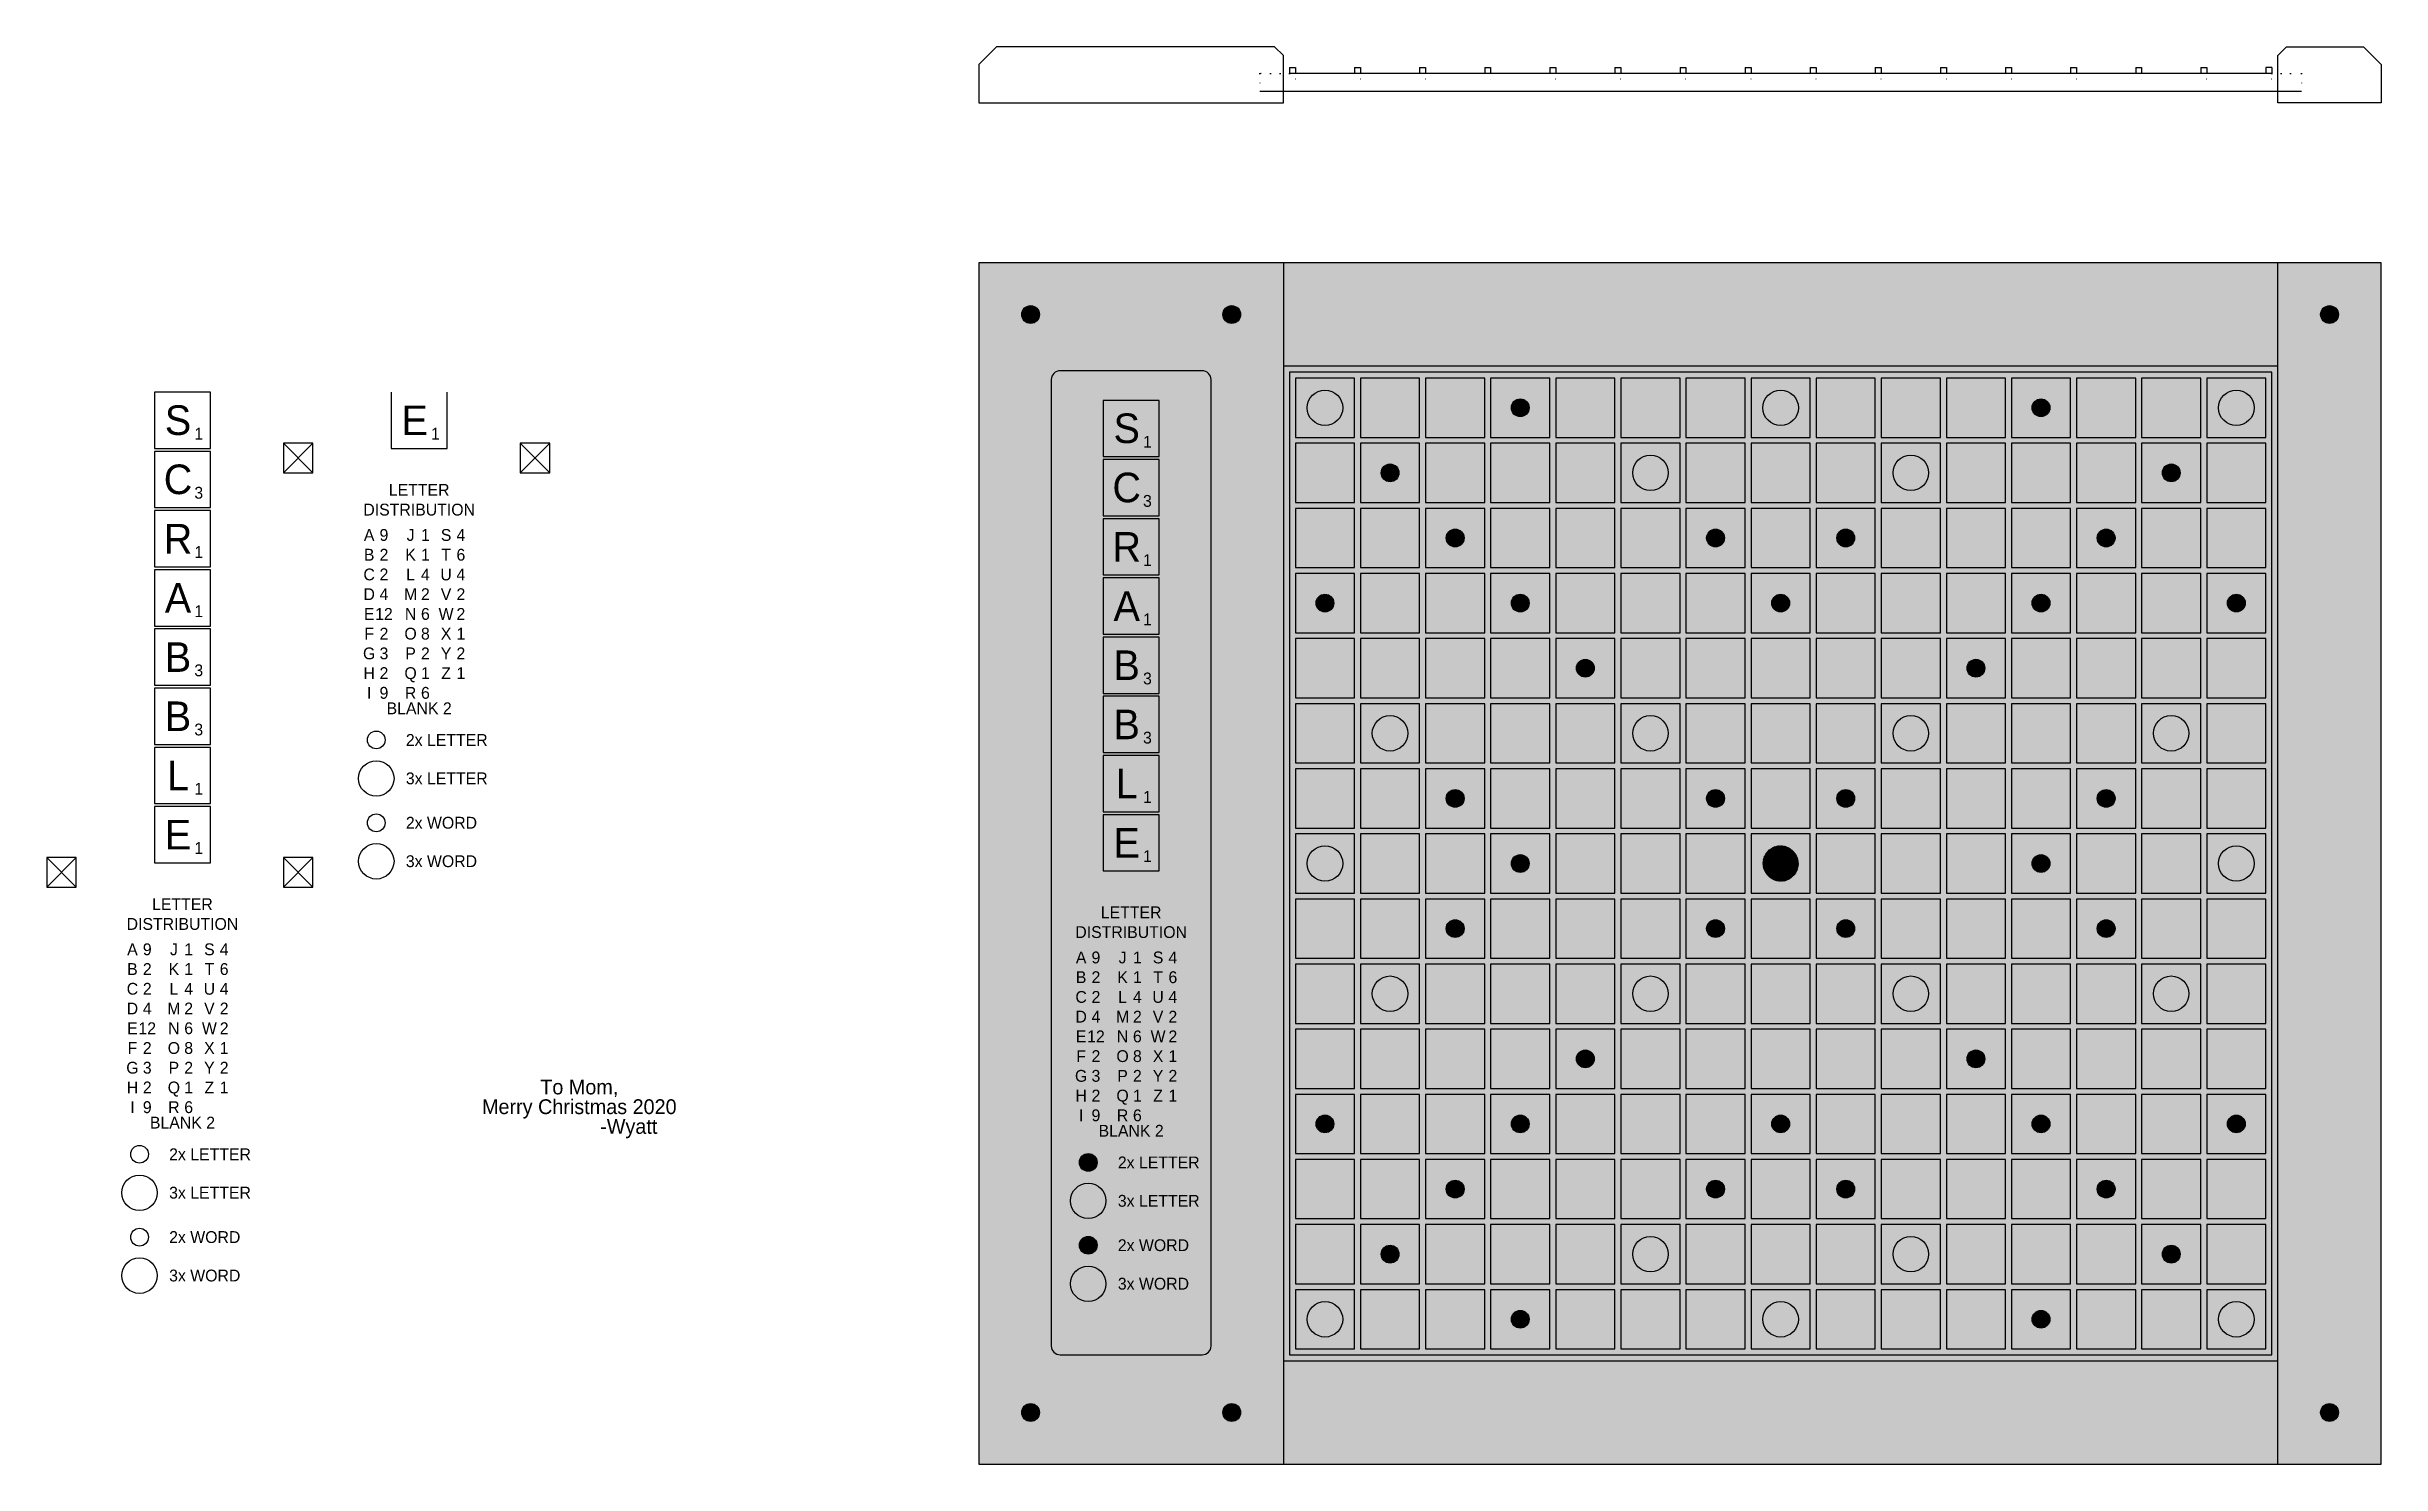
# Model space of a CAD drawing. Header units: millimetres. Extents: x -315 to 474, y 0 to 479.
import ezdxf

# ---------------------------------------------------------------- set-up
doc = ezdxf.new("R2010")
doc.units = ezdxf.units.MM
doc.linetypes.add('DOT2', pattern=[3.175, 0.1, -3.075])
doc.layers.get('0').update_dxf_attribs({"linetype": 'CONTINUOUS', "lineweight": 25, "true_color": 0x000000})
for name, color, linetype, lineweight, true_color in [('color_cherry', 33, 'CONTINUOUS', 25, 0xbb7660), ('color_maple', 41, 'CONTINUOUS', 25, 0xffd59d), ('color_walnut', 27, 'CONTINUOUS', 25, 0x5d3133), ('side_text', 7, 'CONTINUOUS', 25, 0x000000)]:
    doc.layers.add(name, color=color, linetype=linetype, lineweight=lineweight, true_color=true_color)
doc.styles.add('textstyle0', font='')
doc.styles.add('textstyle1', font='')
doc.styles.add('textstyle10', font='')
doc.styles.add('textstyle11', font='')
doc.styles.add('textstyle12', font='')
doc.styles.add('textstyle13', font='')
doc.styles.add('textstyle14', font='')
doc.styles.add('textstyle15', font='')
doc.styles.add('textstyle16', font='')
doc.styles.add('textstyle17', font='')
doc.styles.add('textstyle18', font='')
doc.styles.add('textstyle19', font='')
doc.styles.add('textstyle2', font='')
doc.styles.add('textstyle20', font='')
doc.styles.add('textstyle21', font='')
doc.styles.add('textstyle22', font='')
doc.styles.add('textstyle23', font='')
doc.styles.add('textstyle24', font='')
doc.styles.add('textstyle25', font='')
doc.styles.add('textstyle26', font='')
doc.styles.add('textstyle27', font='')
doc.styles.add('textstyle28', font='')
doc.styles.add('textstyle29', font='')
doc.styles.add('textstyle3', font='')
doc.styles.add('textstyle30', font='')
doc.styles.add('textstyle31', font='')
doc.styles.add('textstyle32', font='')
doc.styles.add('textstyle33', font='')
doc.styles.add('textstyle34', font='')
doc.styles.add('textstyle35', font='')
doc.styles.add('textstyle36', font='')
doc.styles.add('textstyle37', font='')
doc.styles.add('textstyle38', font='')
doc.styles.add('textstyle39', font='')
doc.styles.add('textstyle4', font='')
doc.styles.add('textstyle40', font='')
doc.styles.add('textstyle41', font='')
doc.styles.add('textstyle42', font='')
doc.styles.add('textstyle43', font='')
doc.styles.add('textstyle44', font='')
doc.styles.add('textstyle45', font='')
doc.styles.add('textstyle46', font='')
doc.styles.add('textstyle47', font='')
doc.styles.add('textstyle48', font='')
doc.styles.add('textstyle49', font='')
doc.styles.add('textstyle5', font='')
doc.styles.add('textstyle50', font='')
doc.styles.add('textstyle51', font='')
doc.styles.add('textstyle52', font='')
doc.styles.add('textstyle53', font='')
doc.styles.add('textstyle54', font='')
doc.styles.add('textstyle55', font='')
doc.styles.add('textstyle56', font='')
doc.styles.add('textstyle57', font='')
doc.styles.add('textstyle58', font='')
doc.styles.add('textstyle59', font='')
doc.styles.add('textstyle6', font='')
doc.styles.add('textstyle60', font='')
doc.styles.add('textstyle61', font='')
doc.styles.add('textstyle62', font='')
doc.styles.add('textstyle63', font='')
doc.styles.add('textstyle64', font='')
doc.styles.add('textstyle65', font='')
doc.styles.add('textstyle66', font='')
doc.styles.add('textstyle67', font='')
doc.styles.add('textstyle68', font='')
doc.styles.add('textstyle69', font='')
doc.styles.add('textstyle7', font='')
doc.styles.add('textstyle70', font='')
doc.styles.add('textstyle8', font='')
doc.styles.add('textstyle9', font='')
doc.styles.get('textstyle0').set_extended_font_data('Eurostile')
doc.styles.get('textstyle1').set_extended_font_data('Eurostile')
doc.styles.get('textstyle10').set_extended_font_data('Eurostile')
doc.styles.get('textstyle11').set_extended_font_data('Eurostile')
doc.styles.get('textstyle12').set_extended_font_data('Eurostile')
doc.styles.get('textstyle13').set_extended_font_data('Eurostile')
doc.styles.get('textstyle14').set_extended_font_data('Eurostile')
doc.styles.get('textstyle15').set_extended_font_data('Eurostile')
doc.styles.get('textstyle16').set_extended_font_data('Eurostile')
doc.styles.get('textstyle17').set_extended_font_data('Eurostile')
doc.styles.get('textstyle18').set_extended_font_data('Eurostile')
doc.styles.get('textstyle19').set_extended_font_data('Eurostile')
doc.styles.get('textstyle2').set_extended_font_data('Eurostile')
doc.styles.get('textstyle20').set_extended_font_data('Eurostile')
doc.styles.get('textstyle21').set_extended_font_data('Eurostile')
doc.styles.get('textstyle22').set_extended_font_data('Eurostile')
doc.styles.get('textstyle23').set_extended_font_data('Eurostile')
doc.styles.get('textstyle24').set_extended_font_data('Eurostile')
doc.styles.get('textstyle25').set_extended_font_data('Eurostile')
doc.styles.get('textstyle26').set_extended_font_data('Eurostile')
doc.styles.get('textstyle27').set_extended_font_data('Eurostile')
doc.styles.get('textstyle28').set_extended_font_data('Eurostile')
doc.styles.get('textstyle29').set_extended_font_data('Eurostile')
doc.styles.get('textstyle3').set_extended_font_data('Eurostile')
doc.styles.get('textstyle30').set_extended_font_data('Eurostile')
doc.styles.get('textstyle31').set_extended_font_data('Eurostile')
doc.styles.get('textstyle32').set_extended_font_data('Eurostile')
doc.styles.get('textstyle33').set_extended_font_data('Eurostile')
doc.styles.get('textstyle34').set_extended_font_data('Eurostile')
doc.styles.get('textstyle35').set_extended_font_data('Eurostile')
doc.styles.get('textstyle36').set_extended_font_data('Eurostile')
doc.styles.get('textstyle37').set_extended_font_data('Eurostile')
doc.styles.get('textstyle38').set_extended_font_data('Eurostile')
doc.styles.get('textstyle39').set_extended_font_data('Eurostile')
doc.styles.get('textstyle4').set_extended_font_data('Apple Chancery')
doc.styles.get('textstyle40').set_extended_font_data('Eurostile')
doc.styles.get('textstyle41').set_extended_font_data('Eurostile')
doc.styles.get('textstyle42').set_extended_font_data('Eurostile')
doc.styles.get('textstyle43').set_extended_font_data('Eurostile')
doc.styles.get('textstyle44').set_extended_font_data('Eurostile')
doc.styles.get('textstyle45').set_extended_font_data('Eurostile')
doc.styles.get('textstyle46').set_extended_font_data('Eurostile')
doc.styles.get('textstyle47').set_extended_font_data('Eurostile')
doc.styles.get('textstyle48').set_extended_font_data('Eurostile')
doc.styles.get('textstyle49').set_extended_font_data('Eurostile')
doc.styles.get('textstyle5').set_extended_font_data('Eurostile')
doc.styles.get('textstyle50').set_extended_font_data('Eurostile')
doc.styles.get('textstyle51').set_extended_font_data('Eurostile')
doc.styles.get('textstyle52').set_extended_font_data('Eurostile')
doc.styles.get('textstyle53').set_extended_font_data('Eurostile')
doc.styles.get('textstyle54').set_extended_font_data('Eurostile')
doc.styles.get('textstyle55').set_extended_font_data('Eurostile')
doc.styles.get('textstyle56').set_extended_font_data('Eurostile')
doc.styles.get('textstyle57').set_extended_font_data('Eurostile')
doc.styles.get('textstyle58').set_extended_font_data('Eurostile')
doc.styles.get('textstyle59').set_extended_font_data('Eurostile')
doc.styles.get('textstyle6').set_extended_font_data('Eurostile')
doc.styles.get('textstyle60').set_extended_font_data('Eurostile')
doc.styles.get('textstyle61').set_extended_font_data('Eurostile')
doc.styles.get('textstyle62').set_extended_font_data('Eurostile')
doc.styles.get('textstyle63').set_extended_font_data('Eurostile')
doc.styles.get('textstyle64').set_extended_font_data('Eurostile')
doc.styles.get('textstyle65').set_extended_font_data('Eurostile')
doc.styles.get('textstyle66').set_extended_font_data('Eurostile')
doc.styles.get('textstyle67').set_extended_font_data('Eurostile')
doc.styles.get('textstyle68').set_extended_font_data('Eurostile')
doc.styles.get('textstyle69').set_extended_font_data('Eurostile')
doc.styles.get('textstyle7').set_extended_font_data('Eurostile')
doc.styles.get('textstyle70').set_extended_font_data('Eurostile')
doc.styles.get('textstyle8').set_extended_font_data('Eurostile')
doc.styles.get('textstyle9').set_extended_font_data('Eurostile')

msp = doc.modelspace()

# ---------------------------------------------------------------- texts
at = {"insert": (-135, 130), "char_height": 4, "attachment_point": 2, "line_spacing_factor": 0.8, "style": 'textstyle4'}
msp.add_mtext('\\H5;To Mom,\\PMerry Christmas 2020\\P                  -Wyatt', dxfattribs=at)
at = {"layer": 'side_text', "attachment_point": 5}
for s, insert, char_height, style in [('S', (-270.62, 352.75), 10, 'textstyle33'), ('E', (-190.62, 352.75), 10, 'textstyle47'), ('S', (50, 350), 10, 'textstyle6'), ('1', (-263.62, 348.25), 4, 'textstyle36'), ('1', (-183.62, 348.25), 4, 'textstyle46'), ('1', (57, 345.5), 4, 'textstyle5'), ('C', (-270.62, 332.75), 10, 'textstyle42'), ('C', (50, 330), 10, 'textstyle15'), ('3', (-263.62, 328.25), 4, 'textstyle40'), ('3', (57, 325.5), 4, 'textstyle14'), ('R', (-270.62, 312.75), 10, 'textstyle35'), ('1', (-263.62, 308.25), 4, 'textstyle60'), ('R', (50, 310), 10, 'textstyle7'), ('1', (57, 305.5), 4, 'textstyle32'), ('A', (-270.62, 292.75), 10, 'textstyle18'), ('A', (50, 290), 10, 'textstyle62'), ('1', (-263.62, 288.25), 4, 'textstyle19'), ('1', (57, 285.5), 4, 'textstyle61'), ('B', (-270.62, 272.75), 10, 'textstyle44'), ('3', (-263.62, 268.25), 4, 'textstyle41'), ('B', (50, 270), 10, 'textstyle17'), ('3', (57, 265.5), 4, 'textstyle13'), ('B', (-270.62, 252.75), 10, 'textstyle45'), ('B', (50, 250), 10, 'textstyle16'), ('3', (-263.62, 248.25), 4, 'textstyle43'), ('3', (57, 245.5), 4, 'textstyle12'), ('L', (-270.62, 232.75), 10, 'textstyle37'), ('1', (-263.62, 228.25), 4, 'textstyle34'), ('L', (50, 230), 10, 'textstyle10'), ('1', (57, 225.5), 4, 'textstyle8'), ('E', (-270.62, 212.75), 10, 'textstyle39'), ('E', (50, 210), 10, 'textstyle11'), ('1', (-263.62, 208.25), 4, 'textstyle38'), ('1', (57, 205.5), 4, 'textstyle9')]:
    msp.add_mtext(s, dxfattribs=dict(at, insert=insert, char_height=char_height, style=style))
at = {"layer": 'side_text', "lineweight": 13, "char_height": 4}
for s, insert, attachment_point, style in [('LETTER\\PDISTRIBUTION', (-189.12, 331.25), 2, 'textstyle48'), ('A\\PB\\PC\\PD\\PE\\PF\\PG\\PH\\PI', (-206.02, 316.01), 2, 'textstyle50'), ('9\\P2\\P2\\P4\\P12\\P2\\P3\\P2\\P9', (-201.02, 316.01), 2, 'textstyle53'), ('J\\PK\\PL\\PM\\PN\\PO\\PP\\PQ\\PR', (-192.02, 316.01), 2, 'textstyle49'), ('1\\P1\\P4\\P2\\P6\\P8\\P2\\P1\\P6', (-187.02, 316.01), 2, 'textstyle56'), ('S\\PT\\PU\\PV\\PW\\PX\\PY\\PZ', (-180.02, 316.01), 2, 'textstyle52'), ('4\\P6\\P4\\P2\\P2\\P1\\P2\\P1', (-175.02, 316.01), 2, 'textstyle55'), ('BLANK 2', (-189.12, 257.45), 2, 'textstyle51'), ('2x LETTER', (-193.62, 244.75), 4, 'textstyle3'), ('3x LETTER', (-193.62, 231.75), 4, 'textstyle2'), ('2x WORD', (-193.62, 216.75), 4, 'textstyle1'), ('3x WORD', (-193.62, 203.75), 4, 'textstyle0'), ('LETTER\\PDISTRIBUTION', (-269.12, 191.25), 2, 'textstyle20'), ('LETTER\\PDISTRIBUTION', (51.5, 188.5), 2, 'textstyle65'), ('A\\PB\\PC\\PD\\PE\\PF\\PG\\PH\\PI', (-286.02, 176.01), 2, 'textstyle22'), ('9\\P2\\P2\\P4\\P12\\P2\\P3\\P2\\P9', (-281.02, 176.01), 2, 'textstyle25'), ('J\\PK\\PL\\PM\\PN\\PO\\PP\\PQ\\PR', (-272.02, 176.01), 2, 'textstyle21'), ('1\\P1\\P4\\P2\\P6\\P8\\P2\\P1\\P6', (-267.02, 176.01), 2, 'textstyle28'), ('S\\PT\\PU\\PV\\PW\\PX\\PY\\PZ', (-260.02, 176.01), 2, 'textstyle24'), ('4\\P6\\P4\\P2\\P2\\P1\\P2\\P1', (-255.02, 176.01), 2, 'textstyle27'), ('A\\PB\\PC\\PD\\PE\\PF\\PG\\PH\\PI', (34.6, 173.26), 2, 'textstyle69'), ('9\\P2\\P2\\P4\\P12\\P2\\P3\\P2\\P9', (39.6, 173.26), 2, 'textstyle68'), ('J\\PK\\PL\\PM\\PN\\PO\\PP\\PQ\\PR', (48.6, 173.26), 2, 'textstyle64'), ('1\\P1\\P4\\P2\\P6\\P8\\P2\\P1\\P6', (53.6, 173.26), 2, 'textstyle67'), ('S\\PT\\PU\\PV\\PW\\PX\\PY\\PZ', (60.6, 173.26), 2, 'textstyle63'), ('4\\P6\\P4\\P2\\P2\\P1\\P2\\P1', (65.6, 173.26), 2, 'textstyle70'), ('BLANK 2', (-269.12, 117.45), 2, 'textstyle23'), ('BLANK 2', (51.5, 114.7), 2, 'textstyle66'), ('2x LETTER', (-273.62, 104.75), 4, 'textstyle57'), ('2x LETTER', (47, 102), 4, 'textstyle29'), ('3x LETTER', (-273.62, 91.75), 4, 'textstyle59'), ('3x LETTER', (47, 89), 4, 'textstyle31'), ('2x WORD', (-273.62, 76.75), 4, 'textstyle58'), ('2x WORD', (47, 74), 4, 'textstyle30'), ('3x WORD', (-273.62, 63.75), 4, 'textstyle54'), ('3x WORD', (47, 61), 4, 'textstyle26')]:
    msp.add_mtext(s, dxfattribs=dict(at, insert=insert, attachment_point=attachment_point, style=style))

# ---------------------------------------------------------------- hatches: boundary and pattern name
h = msp.add_hatch()
h.set_pattern_fill('ANSI37', color=256, scale=10, style=0)
h.set_pattern_definition([(45, (0, 0), (-0.088388348, 0.088388348), [])])
edge = h.paths.add_edge_path()
edge.add_arc((271, 203), 6, 0, 360)
at = {"layer": 'color_cherry', "true_color": 0xbb7660}
msp.add_hatch(color=33, dxfattribs=at).paths.add_polyline_path([(105, 369), (105, 37), (437, 37), (437, 369)])
at = {"layer": 'color_maple'}
h = msp.add_hatch(color=256, dxfattribs=at)
edge = h.paths.add_edge_path()
edge.add_arc((17.5, 388.5), 3, 0, 360)
h = msp.add_hatch(color=256, dxfattribs=at)
edge = h.paths.add_edge_path()
edge.add_arc((85.5, 388.5), 3, 0, 360)
h = msp.add_hatch(color=256, dxfattribs=at)
edge = h.paths.add_edge_path()
edge.add_arc((456.5, 388.5), 3, 0, 360)
h = msp.add_hatch(color=256, dxfattribs=at)
edge = h.paths.add_edge_path()
edge.add_arc((75.5, 40), 3, 270, 0, ccw=False)
edge.add_line((75.5, 37), (27.5, 37))
edge.add_arc((27.5, 40), 3, 180, 270, ccw=False)
edge.add_line((24.5, 40), (24.5, 366.5))
edge.add_arc((27.5, 366.5), 3, 90, 180, ccw=False)
edge.add_line((27.5, 369.5), (75.5, 369.5))
edge.add_arc((75.5, 366.5), 3, 0, 90, ccw=False)
edge.add_line((78.5, 366.5), (78.5, 40))
for points in [[(107, 37), (107, 369), (105, 369), (105, 37)], [(437, 369), (105, 369), (105, 367), (437, 367)], [(129, 37), (129, 369), (127, 369), (127, 37)], [(151, 37), (151, 369), (149, 369), (149, 37)], [(173, 37), (173, 369), (171, 369), (171, 37)], [(195, 37), (195, 369), (193, 369), (193, 37)], [(217, 37), (217, 369), (215, 369), (215, 37)], [(239, 37), (239, 369), (237, 369), (237, 37)], [(261, 37), (261, 369), (259, 369), (259, 37)], [(283, 37), (283, 369), (281, 369), (281, 37)], [(305, 37), (305, 369), (303, 369), (303, 37)], [(327, 37), (327, 369), (325, 369), (325, 37)], [(349, 37), (349, 369), (347, 369), (347, 37)], [(371, 37), (371, 369), (369, 369), (369, 37)], [(393, 37), (393, 369), (391, 369), (391, 37)], [(415, 37), (415, 369), (413, 369), (413, 37)], [(437, 37), (437, 369), (435, 369), (435, 37)], [(437, 347), (105, 347), (105, 345), (437, 345)], [(437, 325), (105, 325), (105, 323), (437, 323)], [(437, 303), (105, 303), (105, 301), (437, 301)], [(437, 281), (105, 281), (105, 279), (437, 279)], [(437, 259), (105, 259), (105, 257), (437, 257)], [(437, 237), (105, 237), (105, 235), (437, 235)], [(437, 215), (105, 215), (105, 213), (437, 213)], [(437, 193), (105, 193), (105, 191), (437, 191)], [(437, 171), (105, 171), (105, 169), (437, 169)], [(437, 149), (105, 149), (105, 147), (437, 147)], [(437, 127), (105, 127), (105, 125), (437, 125)], [(437, 105), (105, 105), (105, 103), (437, 103)], [(437, 83), (105, 83), (105, 81), (437, 81)], [(437, 61), (105, 61), (105, 59), (437, 59)], [(437, 39), (105, 39), (105, 37), (437, 37)]]:
    msp.add_hatch(color=256, dxfattribs=at).paths.add_polyline_path(points)
h = msp.add_hatch(color=256, dxfattribs=at)
edge = h.paths.add_edge_path()
edge.add_arc((183, 357), 3, 0, 360)
h = msp.add_hatch(color=256, dxfattribs=at)
edge = h.paths.add_edge_path()
edge.add_arc((359, 357), 3, 0, 360)
h = msp.add_hatch(color=256, dxfattribs=at)
edge = h.paths.add_edge_path()
edge.add_arc((227, 335), 6, 0, 360)
h = msp.add_hatch(color=256, dxfattribs=at)
edge = h.paths.add_edge_path()
edge.add_arc((315, 335), 6, 0, 360)
h = msp.add_hatch(color=256, dxfattribs=at)
edge = h.paths.add_edge_path()
edge.add_arc((249, 313), 3, 0, 360)
h = msp.add_hatch(color=256, dxfattribs=at)
edge = h.paths.add_edge_path()
edge.add_arc((293, 313), 3, 0, 360)
h = msp.add_hatch(color=256, dxfattribs=at)
edge = h.paths.add_edge_path()
edge.add_arc((117, 291), 3, 0, 360)
h = msp.add_hatch(color=256, dxfattribs=at)
edge = h.paths.add_edge_path()
edge.add_arc((271, 291), 3, 0, 360)
h = msp.add_hatch(color=256, dxfattribs=at)
edge = h.paths.add_edge_path()
edge.add_arc((425, 291), 3, 0, 360)
h = msp.add_hatch(color=256, dxfattribs=at)
edge = h.paths.add_edge_path()
edge.add_arc((139, 247), 6, 0, 360)
h = msp.add_hatch(color=256, dxfattribs=at)
edge = h.paths.add_edge_path()
edge.add_arc((227, 247), 6, 0, 360)
h = msp.add_hatch(color=256, dxfattribs=at)
edge = h.paths.add_edge_path()
edge.add_arc((315, 247), 6, 0, 360)
h = msp.add_hatch(color=256, dxfattribs=at)
edge = h.paths.add_edge_path()
edge.add_arc((403, 247), 6, 0, 360)
h = msp.add_hatch(color=256, dxfattribs=at)
edge = h.paths.add_edge_path()
edge.add_arc((161, 225), 3, 0, 360)
h = msp.add_hatch(color=256, dxfattribs=at)
edge = h.paths.add_edge_path()
edge.add_arc((249, 225), 3, 0, 360)
h = msp.add_hatch(color=256, dxfattribs=at)
edge = h.paths.add_edge_path()
edge.add_arc((293, 225), 3, 0, 360)
h = msp.add_hatch(color=256, dxfattribs=at)
edge = h.paths.add_edge_path()
edge.add_arc((381, 225), 3, 0, 360)
h = msp.add_hatch(color=256, dxfattribs=at)
edge = h.paths.add_edge_path()
edge.add_arc((183, 203), 3, 0, 360)
h = msp.add_hatch(color=256, dxfattribs=at)
edge = h.paths.add_edge_path()
edge.add_arc((359, 203), 3, 0, 360)
h = msp.add_hatch(color=256, dxfattribs=at)
edge = h.paths.add_edge_path()
edge.add_arc((161, 181), 3, 0, 360)
h = msp.add_hatch(color=256, dxfattribs=at)
edge = h.paths.add_edge_path()
edge.add_arc((249, 181), 3, 0, 360)
h = msp.add_hatch(color=256, dxfattribs=at)
edge = h.paths.add_edge_path()
edge.add_arc((293, 181), 3, 0, 360)
h = msp.add_hatch(color=256, dxfattribs=at)
edge = h.paths.add_edge_path()
edge.add_arc((381, 181), 3, 0, 360)
h = msp.add_hatch(color=256, dxfattribs=at)
edge = h.paths.add_edge_path()
edge.add_arc((139, 159), 6, 0, 360)
h = msp.add_hatch(color=256, dxfattribs=at)
edge = h.paths.add_edge_path()
edge.add_arc((227, 159), 6, 0, 360)
h = msp.add_hatch(color=256, dxfattribs=at)
edge = h.paths.add_edge_path()
edge.add_arc((315, 159), 6, 0, 360)
h = msp.add_hatch(color=256, dxfattribs=at)
edge = h.paths.add_edge_path()
edge.add_arc((403, 159), 6, 0, 360)
h = msp.add_hatch(color=256, dxfattribs=at)
edge = h.paths.add_edge_path()
edge.add_arc((117, 115), 3, 0, 360)
h = msp.add_hatch(color=256, dxfattribs=at)
edge = h.paths.add_edge_path()
edge.add_arc((271, 115), 3, 0, 360)
h = msp.add_hatch(color=256, dxfattribs=at)
edge = h.paths.add_edge_path()
edge.add_arc((271, 115), 3, 0, 360)
h = msp.add_hatch(color=256, dxfattribs=at)
edge = h.paths.add_edge_path()
edge.add_arc((425, 115), 3, 0, 360)
h = msp.add_hatch(color=256, dxfattribs=at)
edge = h.paths.add_edge_path()
edge.add_arc((37, 102), 3, 0, 360)
h = msp.add_hatch(color=256, dxfattribs=at)
edge = h.paths.add_edge_path()
edge.add_arc((37, 89), 6, 0, 360)
h = msp.add_hatch(color=256, dxfattribs=at)
edge = h.paths.add_edge_path()
edge.add_arc((249, 93), 3, 0, 360)
h = msp.add_hatch(color=256, dxfattribs=at)
edge = h.paths.add_edge_path()
edge.add_arc((249, 93), 3, 0, 360)
h = msp.add_hatch(color=256, dxfattribs=at)
edge = h.paths.add_edge_path()
edge.add_arc((293, 93), 3, 0, 360)
h = msp.add_hatch(color=256, dxfattribs=at)
edge = h.paths.add_edge_path()
edge.add_arc((293, 93), 3, 0, 360)
h = msp.add_hatch(color=256, dxfattribs=at)
edge = h.paths.add_edge_path()
edge.add_arc((227, 71), 6, 0, 360)
h = msp.add_hatch(color=256, dxfattribs=at)
edge = h.paths.add_edge_path()
edge.add_arc((315, 71), 6, 0, 360)
h = msp.add_hatch(color=256, dxfattribs=at)
edge = h.paths.add_edge_path()
edge.add_arc((183, 49), 3, 0, 360)
h = msp.add_hatch(color=256, dxfattribs=at)
edge = h.paths.add_edge_path()
edge.add_arc((183, 49), 3, 0, 360)
h = msp.add_hatch(color=256, dxfattribs=at)
edge = h.paths.add_edge_path()
edge.add_arc((359, 49), 3, 0, 360)
h = msp.add_hatch(color=256, dxfattribs=at)
edge = h.paths.add_edge_path()
edge.add_arc((359, 49), 3, 0, 360)
h = msp.add_hatch(color=256, dxfattribs=at)
edge = h.paths.add_edge_path()
edge.add_arc((17.5, 17.5), 3, 0, 360)
h = msp.add_hatch(color=256, dxfattribs=at)
edge = h.paths.add_edge_path()
edge.add_arc((85.5, 17.5), 3, 0, 360)
h = msp.add_hatch(color=256, dxfattribs=at)
edge = h.paths.add_edge_path()
edge.add_arc((456.5, 17.5), 3, 0, 360)
at = {"layer": 'color_walnut'}
msp.add_hatch(color=256, dxfattribs=at).paths.add_polyline_path([(0, 406), (0, 0), (474, 0), (474, 406)])
h = msp.add_hatch(color=256, dxfattribs=at)
edge = h.paths.add_edge_path()
edge.add_arc((117, 357), 6, 0, 360)
h = msp.add_hatch(color=256, dxfattribs=at)
edge = h.paths.add_edge_path()
edge.add_arc((271, 357), 6, 0, 360)
h = msp.add_hatch(color=256, dxfattribs=at)
edge = h.paths.add_edge_path()
edge.add_arc((425, 357), 6, 0, 360)
h = msp.add_hatch(color=256, dxfattribs=at)
edge = h.paths.add_edge_path()
edge.add_arc((139, 335), 3, 0, 360)
h = msp.add_hatch(color=256, dxfattribs=at)
edge = h.paths.add_edge_path()
edge.add_arc((403, 335), 3, 0, 360)
h = msp.add_hatch(color=256, dxfattribs=at)
edge = h.paths.add_edge_path()
edge.add_arc((161, 313), 3, 0, 360)
h = msp.add_hatch(color=256, dxfattribs=at)
edge = h.paths.add_edge_path()
edge.add_arc((381, 313), 3, 0, 360)
h = msp.add_hatch(color=256, dxfattribs=at)
edge = h.paths.add_edge_path()
edge.add_arc((183, 291), 3, 0, 360)
h = msp.add_hatch(color=256, dxfattribs=at)
edge = h.paths.add_edge_path()
edge.add_arc((359, 291), 3, 0, 360)
h = msp.add_hatch(color=256, dxfattribs=at)
edge = h.paths.add_edge_path()
edge.add_arc((205, 269), 3, 0, 360)
h = msp.add_hatch(color=256, dxfattribs=at)
edge = h.paths.add_edge_path()
edge.add_arc((337, 269), 3, 0, 360)
h = msp.add_hatch(color=256, dxfattribs=at)
edge = h.paths.add_edge_path()
edge.add_arc((117, 203), 6, 0, 360)
h = msp.add_hatch(color=256, dxfattribs=at)
edge = h.paths.add_edge_path()
edge.add_arc((271, 203), 3, 0, 360)
h = msp.add_hatch(color=256, dxfattribs=at)
edge = h.paths.add_edge_path()
edge.add_arc((425, 203), 6, 0, 360)
h = msp.add_hatch(color=256, dxfattribs=at)
edge = h.paths.add_edge_path()
edge.add_arc((205, 137), 3, 0, 360)
h = msp.add_hatch(color=256, dxfattribs=at)
edge = h.paths.add_edge_path()
edge.add_arc((337, 137), 3, 0, 360)
h = msp.add_hatch(color=256, dxfattribs=at)
edge = h.paths.add_edge_path()
edge.add_arc((183, 115), 3, 0, 360)
h = msp.add_hatch(color=256, dxfattribs=at)
edge = h.paths.add_edge_path()
edge.add_arc((359, 115), 3, 0, 360)
h = msp.add_hatch(color=256, dxfattribs=at)
edge = h.paths.add_edge_path()
edge.add_arc((161, 93), 3, 0, 360)
h = msp.add_hatch(color=256, dxfattribs=at)
edge = h.paths.add_edge_path()
edge.add_arc((381, 93), 3, 0, 360)
h = msp.add_hatch(color=256, dxfattribs=at)
edge = h.paths.add_edge_path()
edge.add_arc((37, 74), 3, 0, 360)
h = msp.add_hatch(color=256, dxfattribs=at)
edge = h.paths.add_edge_path()
edge.add_arc((139, 71), 3, 0, 360)
h = msp.add_hatch(color=256, dxfattribs=at)
edge = h.paths.add_edge_path()
edge.add_arc((403, 71), 3, 0, 360)
h = msp.add_hatch(color=256, dxfattribs=at)
edge = h.paths.add_edge_path()
edge.add_arc((37, 61), 6, 0, 360)
h = msp.add_hatch(color=256, dxfattribs=at)
edge = h.paths.add_edge_path()
edge.add_arc((117, 49), 6, 0, 360)
h = msp.add_hatch(color=256, dxfattribs=at)
edge = h.paths.add_edge_path()
edge.add_arc((271, 49), 6, 0, 360)
h = msp.add_hatch(color=256, dxfattribs=at)
edge = h.paths.add_edge_path()
edge.add_arc((425, 49), 6, 0, 360)

# ---------------------------------------------------------------- linework, layer by layer
for p, q in [((0, 473), (6, 479)), ((100, 479), (6, 479)), ((100, 479), (103, 476)), ((103, 460), (103, 476)), ((439, 476), (442, 479)), ((439, 460), (439, 476)), ((442, 479), (468, 479)), ((468, 479), (474, 473)), ((0, 473), (0, 460)), ((105, 472), (107, 472)), ((105, 472), (105, 470)), ((437, 470), (105, 470)), ((107, 472), (107, 470)), ((127, 472), (129, 472)), ((127, 472), (127, 470)), ((129, 472), (129, 470)), ((149, 472), (151, 472)), ((149, 472), (149, 470)), ((151, 472), (151, 470)), ((171, 472), (173, 472)), ((171, 472), (171, 470)), ((173, 472), (173, 470)), ((193, 472), (195, 472)), ((193, 472), (193, 470)), ((195, 472), (195, 470)), ((215, 472), (217, 472)), ((215, 472), (215, 470)), ((217, 472), (217, 470)), ((237, 472), (239, 472)), ((237, 472), (237, 470)), ((239, 472), (239, 470)), ((259, 472), (261, 472)), ((259, 472), (259, 470)), ((261, 472), (261, 470)), ((281, 472), (283, 472)), ((281, 472), (281, 470)), ((283, 472), (283, 470)), ((303, 472), (305, 472)), ((303, 472), (303, 470)), ((305, 472), (305, 470)), ((325, 472), (327, 472)), ((325, 472), (325, 470)), ((327, 472), (327, 470)), ((347, 472), (349, 472)), ((347, 472), (347, 470)), ((349, 472), (349, 470)), ((369, 472), (371, 472)), ((369, 472), (369, 470)), ((371, 472), (371, 470)), ((391, 472), (393, 472)), ((391, 472), (391, 470)), ((393, 472), (393, 470)), ((413, 472), (415, 472)), ((413, 472), (413, 470)), ((415, 472), (415, 470)), ((437, 472), (435, 472)), ((435, 472), (435, 470)), ((437, 472), (437, 470)), ((474, 473), (474, 460)), ((0, 460), (103, 460)), ((95, 464), (447, 464)), ((474, 460), (439, 460)), ((474, 406), (0, 406)), ((0, 406), (0, 0)), ((103, 406), (103, 0)), ((439, 0), (439, 406)), ((474, 0), (474, 406)), ((439, 371), (103, 371)), ((24.5, 366.5), (24.5, 40)), ((75.5, 369.5), (27.5, 369.5)), ((78.5, 40), (78.5, 366.5)), ((437, 369), (105, 369)), ((105, 369), (105, 37)), ((127, 367), (107, 367)), ((107, 367), (107, 347)), ((127, 347), (127, 367)), ((149, 367), (129, 367)), ((129, 367), (129, 347)), ((149, 347), (149, 367)), ((171, 367), (151, 367)), ((151, 367), (151, 347)), ((171, 347), (171, 367)), ((193, 367), (173, 367)), ((173, 367), (173, 347)), ((193, 347), (193, 367)), ((215, 367), (195, 367)), ((195, 367), (195, 347)), ((215, 347), (215, 367)), ((237, 367), (217, 367)), ((217, 367), (217, 347)), ((237, 347), (237, 367)), ((259, 367), (239, 367)), ((239, 367), (239, 347)), ((259, 347), (259, 367)), ((281, 367), (261, 367)), ((261, 367), (261, 347)), ((281, 347), (281, 367)), ((303, 367), (283, 367)), ((283, 367), (283, 347)), ((303, 347), (303, 367)), ((325, 367), (305, 367)), ((305, 367), (305, 347)), ((325, 347), (325, 367)), ((347, 367), (327, 367)), ((327, 367), (327, 347)), ((347, 347), (347, 367)), ((369, 367), (349, 367)), ((349, 367), (349, 347)), ((369, 347), (369, 367)), ((391, 367), (371, 367)), ((371, 367), (371, 347)), ((391, 347), (391, 367)), ((413, 367), (393, 367)), ((393, 367), (393, 347)), ((413, 347), (413, 367)), ((435, 367), (415, 367)), ((415, 367), (415, 347)), ((435, 347), (435, 367)), ((437, 37), (437, 369)), ((-225, 345), (-235, 345)), ((-235, 345), (-235, 335)), ((-235, 345), (-225, 335)), ((-225, 345), (-235, 335)), ((-225, 335), (-225, 345)), ((-145, 345), (-155, 345)), ((-155, 345), (-155, 335)), ((-155, 345), (-145, 335)), ((-145, 345), (-155, 335)), ((-145, 335), (-145, 345)), ((107, 347), (127, 347)), ((127, 345), (107, 345)), ((107, 345), (107, 325)), ((127, 325), (127, 345)), ((129, 347), (149, 347)), ((149, 345), (129, 345)), ((129, 345), (129, 325)), ((149, 325), (149, 345)), ((151, 347), (171, 347)), ((171, 345), (151, 345)), ((151, 345), (151, 325)), ((171, 325), (171, 345)), ((173, 347), (193, 347)), ((193, 345), (173, 345)), ((173, 345), (173, 325)), ((193, 325), (193, 345)), ((195, 347), (215, 347)), ((215, 345), (195, 345)), ((195, 345), (195, 325)), ((215, 325), (215, 345)), ((217, 347), (237, 347)), ((237, 345), (217, 345)), ((217, 345), (217, 325)), ((237, 325), (237, 345)), ((239, 347), (259, 347)), ((259, 345), (239, 345)), ((239, 345), (239, 325)), ((259, 325), (259, 345)), ((261, 347), (281, 347)), ((281, 345), (261, 345)), ((261, 345), (261, 325)), ((281, 325), (281, 345)), ((283, 347), (303, 347)), ((303, 345), (283, 345)), ((283, 345), (283, 325)), ((303, 325), (303, 345)), ((305, 347), (325, 347)), ((325, 345), (305, 345)), ((305, 345), (305, 325)), ((325, 325), (325, 345)), ((327, 347), (347, 347)), ((347, 345), (327, 345)), ((327, 345), (327, 325)), ((347, 325), (347, 345)), ((349, 347), (369, 347)), ((369, 345), (349, 345)), ((349, 345), (349, 325)), ((369, 325), (369, 345)), ((371, 347), (391, 347)), ((391, 345), (371, 345)), ((371, 345), (371, 325)), ((391, 325), (391, 345)), ((393, 347), (413, 347)), ((413, 345), (393, 345)), ((393, 345), (393, 325)), ((413, 325), (413, 345)), ((415, 347), (435, 347)), ((435, 345), (415, 345)), ((415, 345), (415, 325)), ((435, 325), (435, 345)), ((-235, 335), (-225, 335)), ((-155, 335), (-145, 335)), ((107, 325), (127, 325)), ((129, 325), (149, 325)), ((151, 325), (171, 325)), ((173, 325), (193, 325)), ((195, 325), (215, 325)), ((217, 325), (237, 325)), ((239, 325), (259, 325)), ((261, 325), (281, 325)), ((283, 325), (303, 325)), ((305, 325), (325, 325)), ((327, 325), (347, 325)), ((349, 325), (369, 325)), ((371, 325), (391, 325)), ((393, 325), (413, 325)), ((415, 325), (435, 325)), ((127, 323), (107, 323)), ((107, 323), (107, 303)), ((127, 303), (127, 323)), ((149, 323), (129, 323)), ((129, 323), (129, 303)), ((149, 303), (149, 323)), ((171, 323), (151, 323)), ((151, 323), (151, 303)), ((171, 303), (171, 323)), ((193, 323), (173, 323)), ((173, 323), (173, 303)), ((193, 303), (193, 323)), ((215, 323), (195, 323)), ((195, 323), (195, 303)), ((215, 303), (215, 323)), ((237, 323), (217, 323)), ((217, 323), (217, 303)), ((237, 303), (237, 323)), ((259, 323), (239, 323)), ((239, 323), (239, 303)), ((259, 303), (259, 323)), ((281, 323), (261, 323)), ((261, 323), (261, 303)), ((281, 303), (281, 323)), ((303, 323), (283, 323)), ((283, 323), (283, 303)), ((303, 303), (303, 323)), ((325, 323), (305, 323)), ((305, 323), (305, 303)), ((325, 303), (325, 323)), ((347, 323), (327, 323)), ((327, 323), (327, 303)), ((347, 303), (347, 323)), ((369, 323), (349, 323)), ((349, 323), (349, 303)), ((369, 303), (369, 323)), ((391, 323), (371, 323)), ((371, 323), (371, 303)), ((391, 303), (391, 323)), ((413, 323), (393, 323)), ((393, 323), (393, 303)), ((413, 303), (413, 323)), ((435, 323), (415, 323)), ((415, 323), (415, 303)), ((435, 303), (435, 323)), ((107, 303), (127, 303)), ((127, 301), (107, 301)), ((107, 301), (107, 281)), ((127, 281), (127, 301)), ((129, 303), (149, 303)), ((149, 301), (129, 301)), ((129, 301), (129, 281)), ((149, 281), (149, 301)), ((151, 303), (171, 303)), ((171, 301), (151, 301)), ((151, 301), (151, 281)), ((171, 281), (171, 301)), ((173, 303), (193, 303)), ((193, 301), (173, 301)), ((173, 301), (173, 281)), ((193, 281), (193, 301)), ((195, 303), (215, 303)), ((215, 301), (195, 301)), ((195, 301), (195, 281)), ((215, 281), (215, 301)), ((217, 303), (237, 303)), ((237, 301), (217, 301)), ((217, 301), (217, 281)), ((237, 281), (237, 301)), ((239, 303), (259, 303)), ((259, 301), (239, 301)), ((239, 301), (239, 281)), ((259, 281), (259, 301)), ((261, 303), (281, 303)), ((281, 301), (261, 301)), ((261, 301), (261, 281)), ((281, 281), (281, 301)), ((283, 303), (303, 303)), ((303, 301), (283, 301)), ((283, 301), (283, 281)), ((303, 281), (303, 301)), ((305, 303), (325, 303)), ((325, 301), (305, 301)), ((305, 301), (305, 281)), ((325, 281), (325, 301)), ((327, 303), (347, 303)), ((347, 301), (327, 301)), ((327, 301), (327, 281)), ((347, 281), (347, 301)), ((349, 303), (369, 303)), ((369, 301), (349, 301)), ((349, 301), (349, 281)), ((369, 281), (369, 301)), ((371, 303), (391, 303)), ((391, 301), (371, 301)), ((371, 301), (371, 281)), ((391, 281), (391, 301)), ((393, 303), (413, 303)), ((413, 301), (393, 301)), ((393, 301), (393, 281)), ((413, 281), (413, 301)), ((415, 303), (435, 303)), ((435, 301), (415, 301)), ((415, 301), (415, 281)), ((435, 281), (435, 301)), ((107, 281), (127, 281)), ((127, 279), (107, 279)), ((107, 279), (107, 259)), ((127, 259), (127, 279)), ((129, 281), (149, 281)), ((149, 279), (129, 279)), ((129, 279), (129, 259)), ((149, 259), (149, 279)), ((151, 281), (171, 281)), ((171, 279), (151, 279)), ((151, 279), (151, 259)), ((171, 259), (171, 279)), ((173, 281), (193, 281)), ((193, 279), (173, 279)), ((173, 279), (173, 259)), ((193, 259), (193, 279)), ((195, 281), (215, 281)), ((215, 279), (195, 279)), ((195, 279), (195, 259)), ((215, 259), (215, 279)), ((217, 281), (237, 281)), ((237, 279), (217, 279)), ((217, 279), (217, 259)), ((237, 259), (237, 279)), ((239, 281), (259, 281)), ((259, 279), (239, 279)), ((239, 279), (239, 259)), ((259, 259), (259, 279)), ((261, 281), (281, 281)), ((281, 279), (261, 279)), ((261, 279), (261, 259)), ((281, 259), (281, 279)), ((283, 281), (303, 281)), ((303, 279), (283, 279)), ((283, 279), (283, 259)), ((303, 259), (303, 279)), ((305, 281), (325, 281)), ((325, 279), (305, 279)), ((305, 279), (305, 259)), ((325, 259), (325, 279)), ((327, 281), (347, 281)), ((347, 279), (327, 279)), ((327, 279), (327, 259)), ((347, 259), (347, 279)), ((349, 281), (369, 281)), ((369, 279), (349, 279)), ((349, 279), (349, 259)), ((369, 259), (369, 279)), ((371, 281), (391, 281)), ((391, 279), (371, 279)), ((371, 279), (371, 259)), ((391, 259), (391, 279)), ((393, 281), (413, 281)), ((413, 279), (393, 279)), ((393, 279), (393, 259)), ((413, 259), (413, 279)), ((415, 281), (435, 281)), ((435, 279), (415, 279)), ((415, 279), (415, 259)), ((435, 259), (435, 279)), ((107, 259), (127, 259)), ((127, 257), (107, 257)), ((107, 257), (107, 237)), ((127, 237), (127, 257)), ((129, 259), (149, 259)), ((149, 257), (129, 257)), ((129, 257), (129, 237)), ((149, 237), (149, 257)), ((151, 259), (171, 259)), ((171, 257), (151, 257)), ((151, 257), (151, 237)), ((171, 237), (171, 257)), ((173, 259), (193, 259)), ((193, 257), (173, 257)), ((173, 257), (173, 237)), ((193, 237), (193, 257)), ((195, 259), (215, 259)), ((215, 257), (195, 257)), ((195, 257), (195, 237)), ((215, 237), (215, 257)), ((217, 259), (237, 259)), ((237, 257), (217, 257)), ((217, 257), (217, 237)), ((237, 237), (237, 257)), ((239, 259), (259, 259)), ((259, 257), (239, 257)), ((239, 257), (239, 237)), ((259, 237), (259, 257)), ((261, 259), (281, 259)), ((281, 257), (261, 257)), ((261, 257), (261, 237)), ((281, 237), (281, 257)), ((283, 259), (303, 259)), ((303, 257), (283, 257)), ((283, 257), (283, 237)), ((303, 237), (303, 257)), ((305, 259), (325, 259)), ((325, 257), (305, 257)), ((305, 257), (305, 237)), ((325, 237), (325, 257)), ((327, 259), (347, 259)), ((347, 257), (327, 257)), ((327, 257), (327, 237)), ((347, 237), (347, 257)), ((349, 259), (369, 259)), ((369, 257), (349, 257)), ((349, 257), (349, 237)), ((369, 237), (369, 257)), ((371, 259), (391, 259)), ((391, 257), (371, 257)), ((371, 257), (371, 237)), ((391, 237), (391, 257)), ((393, 259), (413, 259)), ((413, 257), (393, 257)), ((393, 257), (393, 237)), ((413, 237), (413, 257)), ((415, 259), (435, 259)), ((435, 257), (415, 257)), ((415, 257), (415, 237)), ((435, 237), (435, 257)), ((107, 237), (127, 237)), ((129, 237), (149, 237)), ((151, 237), (171, 237)), ((173, 237), (193, 237)), ((195, 237), (215, 237)), ((217, 237), (237, 237)), ((239, 237), (259, 237)), ((261, 237), (281, 237)), ((283, 237), (303, 237)), ((305, 237), (325, 237)), ((327, 237), (347, 237)), ((349, 237), (369, 237)), ((371, 237), (391, 237)), ((393, 237), (413, 237)), ((415, 237), (435, 237)), ((127, 235), (107, 235)), ((107, 235), (107, 215)), ((127, 215), (127, 235)), ((149, 235), (129, 235)), ((129, 235), (129, 215)), ((149, 215), (149, 235)), ((171, 235), (151, 235)), ((151, 235), (151, 215)), ((171, 215), (171, 235)), ((193, 235), (173, 235)), ((173, 235), (173, 215)), ((193, 215), (193, 235)), ((215, 235), (195, 235)), ((195, 235), (195, 215)), ((215, 215), (215, 235)), ((237, 235), (217, 235)), ((217, 235), (217, 215)), ((237, 215), (237, 235)), ((259, 235), (239, 235)), ((239, 235), (239, 215)), ((259, 215), (259, 235)), ((281, 235), (261, 235)), ((261, 235), (261, 215)), ((281, 215), (281, 235)), ((303, 235), (283, 235)), ((283, 235), (283, 215)), ((303, 215), (303, 235)), ((325, 235), (305, 235)), ((305, 235), (305, 215)), ((325, 215), (325, 235)), ((347, 235), (327, 235)), ((327, 235), (327, 215)), ((347, 215), (347, 235)), ((369, 235), (349, 235)), ((349, 235), (349, 215)), ((369, 215), (369, 235)), ((391, 235), (371, 235)), ((371, 235), (371, 215)), ((391, 215), (391, 235)), ((413, 235), (393, 235)), ((393, 235), (393, 215)), ((413, 215), (413, 235)), ((435, 235), (415, 235)), ((415, 235), (415, 215)), ((435, 215), (435, 235)), ((107, 215), (127, 215)), ((129, 215), (149, 215)), ((151, 215), (171, 215)), ((173, 215), (193, 215)), ((195, 215), (215, 215)), ((217, 215), (237, 215)), ((239, 215), (259, 215)), ((261, 215), (281, 215)), ((283, 215), (303, 215)), ((305, 215), (325, 215)), ((327, 215), (347, 215)), ((349, 215), (369, 215)), ((371, 215), (391, 215)), ((393, 215), (413, 215)), ((415, 215), (435, 215)), ((127, 213), (107, 213)), ((107, 213), (107, 193)), ((127, 193), (127, 213)), ((149, 213), (129, 213)), ((129, 213), (129, 193)), ((149, 193), (149, 213)), ((171, 213), (151, 213)), ((151, 213), (151, 193)), ((171, 193), (171, 213)), ((193, 213), (173, 213)), ((173, 213), (173, 193)), ((193, 193), (193, 213)), ((215, 213), (195, 213)), ((195, 213), (195, 193)), ((215, 193), (215, 213)), ((237, 213), (217, 213)), ((217, 213), (217, 193)), ((237, 193), (237, 213)), ((259, 213), (239, 213)), ((239, 213), (239, 193)), ((259, 193), (259, 213)), ((281, 213), (261, 213)), ((261, 213), (261, 193)), ((281, 193), (281, 213)), ((303, 213), (283, 213)), ((283, 213), (283, 193)), ((303, 193), (303, 213)), ((325, 213), (305, 213)), ((305, 213), (305, 193)), ((325, 193), (325, 213)), ((347, 213), (327, 213)), ((327, 213), (327, 193)), ((347, 193), (347, 213)), ((369, 213), (349, 213)), ((349, 213), (349, 193)), ((369, 193), (369, 213)), ((391, 213), (371, 213)), ((371, 213), (371, 193)), ((391, 193), (391, 213)), ((413, 213), (393, 213)), ((393, 213), (393, 193)), ((413, 193), (413, 213)), ((435, 213), (415, 213)), ((415, 213), (415, 193)), ((435, 193), (435, 213)), ((-305, 205), (-315, 205)), ((-315, 205), (-315, 195)), ((-315, 205), (-305, 195)), ((-305, 205), (-315, 195)), ((-305, 195), (-305, 205)), ((-225, 205), (-235, 205)), ((-235, 205), (-235, 195)), ((-235, 205), (-225, 195)), ((-225, 205), (-235, 195)), ((-225, 195), (-225, 205)), ((-315, 195), (-305, 195)), ((-235, 195), (-225, 195)), ((107, 193), (127, 193)), ((127, 191), (107, 191)), ((107, 191), (107, 171)), ((127, 171), (127, 191)), ((129, 193), (149, 193)), ((149, 191), (129, 191)), ((129, 191), (129, 171)), ((149, 171), (149, 191)), ((151, 193), (171, 193)), ((171, 191), (151, 191)), ((151, 191), (151, 171)), ((171, 171), (171, 191)), ((173, 193), (193, 193)), ((193, 191), (173, 191)), ((173, 191), (173, 171)), ((193, 171), (193, 191)), ((195, 193), (215, 193)), ((215, 191), (195, 191)), ((195, 191), (195, 171)), ((215, 171), (215, 191)), ((217, 193), (237, 193)), ((237, 191), (217, 191)), ((217, 191), (217, 171)), ((237, 171), (237, 191)), ((239, 193), (259, 193)), ((259, 191), (239, 191)), ((239, 191), (239, 171)), ((259, 171), (259, 191)), ((261, 193), (281, 193)), ((281, 191), (261, 191)), ((261, 191), (261, 171)), ((281, 171), (281, 191)), ((283, 193), (303, 193)), ((303, 191), (283, 191)), ((283, 191), (283, 171)), ((303, 171), (303, 191)), ((305, 193), (325, 193)), ((325, 191), (305, 191)), ((305, 191), (305, 171)), ((325, 171), (325, 191)), ((327, 193), (347, 193)), ((347, 191), (327, 191)), ((327, 191), (327, 171)), ((347, 171), (347, 191)), ((349, 193), (369, 193)), ((369, 191), (349, 191)), ((349, 191), (349, 171)), ((369, 171), (369, 191)), ((371, 193), (391, 193)), ((391, 191), (371, 191)), ((371, 191), (371, 171)), ((391, 171), (391, 191)), ((393, 193), (413, 193)), ((413, 191), (393, 191)), ((393, 191), (393, 171)), ((413, 171), (413, 191)), ((415, 193), (435, 193)), ((435, 191), (415, 191)), ((415, 191), (415, 171)), ((435, 171), (435, 191)), ((107, 171), (127, 171)), ((127, 169), (107, 169)), ((107, 169), (107, 149)), ((127, 149), (127, 169)), ((129, 171), (149, 171)), ((149, 169), (129, 169)), ((129, 169), (129, 149)), ((149, 149), (149, 169)), ((151, 171), (171, 171)), ((171, 169), (151, 169)), ((151, 169), (151, 149)), ((171, 149), (171, 169)), ((173, 171), (193, 171)), ((193, 169), (173, 169)), ((173, 169), (173, 149)), ((193, 149), (193, 169)), ((195, 171), (215, 171)), ((215, 169), (195, 169)), ((195, 169), (195, 149)), ((215, 149), (215, 169)), ((217, 171), (237, 171)), ((237, 169), (217, 169)), ((217, 169), (217, 149)), ((237, 149), (237, 169)), ((239, 171), (259, 171)), ((259, 169), (239, 169)), ((239, 169), (239, 149)), ((259, 149), (259, 169)), ((261, 171), (281, 171)), ((281, 169), (261, 169)), ((261, 169), (261, 149)), ((281, 149), (281, 169)), ((283, 171), (303, 171)), ((303, 169), (283, 169)), ((283, 169), (283, 149)), ((303, 149), (303, 169)), ((305, 171), (325, 171)), ((325, 169), (305, 169)), ((305, 169), (305, 149)), ((325, 149), (325, 169)), ((327, 171), (347, 171)), ((347, 169), (327, 169)), ((327, 169), (327, 149)), ((347, 149), (347, 169)), ((349, 171), (369, 171)), ((369, 169), (349, 169)), ((349, 169), (349, 149)), ((369, 149), (369, 169)), ((371, 171), (391, 171)), ((391, 169), (371, 169)), ((371, 169), (371, 149)), ((391, 149), (391, 169)), ((393, 171), (413, 171)), ((413, 169), (393, 169)), ((393, 169), (393, 149)), ((413, 149), (413, 169)), ((415, 171), (435, 171)), ((435, 169), (415, 169)), ((415, 169), (415, 149)), ((435, 149), (435, 169)), ((107, 149), (127, 149)), ((127, 147), (107, 147)), ((107, 147), (107, 127)), ((127, 127), (127, 147)), ((129, 149), (149, 149)), ((149, 147), (129, 147)), ((129, 147), (129, 127)), ((149, 127), (149, 147)), ((151, 149), (171, 149)), ((171, 147), (151, 147)), ((151, 147), (151, 127)), ((171, 127), (171, 147)), ((173, 149), (193, 149)), ((193, 147), (173, 147)), ((173, 147), (173, 127)), ((193, 127), (193, 147)), ((195, 149), (215, 149)), ((215, 147), (195, 147)), ((195, 147), (195, 127)), ((215, 127), (215, 147)), ((217, 149), (237, 149)), ((237, 147), (217, 147)), ((217, 147), (217, 127)), ((237, 127), (237, 147)), ((239, 149), (259, 149)), ((259, 147), (239, 147)), ((239, 147), (239, 127)), ((259, 127), (259, 147)), ((261, 149), (281, 149)), ((281, 147), (261, 147)), ((261, 147), (261, 127)), ((281, 127), (281, 147)), ((283, 149), (303, 149)), ((303, 147), (283, 147)), ((283, 147), (283, 127)), ((303, 127), (303, 147)), ((305, 149), (325, 149)), ((325, 147), (305, 147)), ((305, 147), (305, 127)), ((325, 127), (325, 147)), ((327, 149), (347, 149)), ((347, 147), (327, 147)), ((327, 147), (327, 127)), ((347, 127), (347, 147)), ((349, 149), (369, 149)), ((369, 147), (349, 147)), ((349, 147), (349, 127)), ((369, 127), (369, 147)), ((371, 149), (391, 149)), ((391, 147), (371, 147)), ((371, 147), (371, 127)), ((391, 127), (391, 147)), ((393, 149), (413, 149)), ((413, 147), (393, 147)), ((393, 147), (393, 127)), ((413, 127), (413, 147)), ((415, 149), (435, 149)), ((435, 147), (415, 147)), ((415, 147), (415, 127)), ((435, 127), (435, 147)), ((107, 127), (127, 127)), ((129, 127), (149, 127)), ((151, 127), (171, 127)), ((173, 127), (193, 127)), ((195, 127), (215, 127)), ((217, 127), (237, 127)), ((239, 127), (259, 127)), ((261, 127), (281, 127)), ((283, 127), (303, 127)), ((305, 127), (325, 127)), ((327, 127), (347, 127)), ((349, 127), (369, 127)), ((371, 127), (391, 127)), ((393, 127), (413, 127)), ((415, 127), (435, 127)), ((127, 125), (107, 125)), ((107, 125), (107, 105)), ((127, 105), (127, 125)), ((149, 125), (129, 125)), ((129, 125), (129, 105)), ((149, 105), (149, 125)), ((171, 125), (151, 125)), ((151, 125), (151, 105)), ((171, 105), (171, 125)), ((193, 125), (173, 125)), ((173, 125), (173, 105)), ((193, 105), (193, 125)), ((215, 125), (195, 125)), ((195, 125), (195, 105)), ((215, 105), (215, 125)), ((237, 125), (217, 125)), ((217, 125), (217, 105)), ((237, 105), (237, 125)), ((259, 125), (239, 125)), ((239, 125), (239, 105)), ((259, 105), (259, 125)), ((281, 125), (261, 125)), ((261, 125), (261, 105)), ((281, 105), (281, 125)), ((303, 125), (283, 125)), ((283, 125), (283, 105)), ((303, 105), (303, 125)), ((325, 125), (305, 125)), ((305, 125), (305, 105)), ((325, 105), (325, 125)), ((347, 125), (327, 125)), ((327, 125), (327, 105)), ((347, 105), (347, 125)), ((369, 125), (349, 125)), ((349, 125), (349, 105)), ((369, 105), (369, 125)), ((391, 125), (371, 125)), ((371, 125), (371, 105)), ((391, 105), (391, 125)), ((413, 125), (393, 125)), ((393, 125), (393, 105)), ((413, 105), (413, 125)), ((435, 125), (415, 125)), ((415, 125), (415, 105)), ((435, 105), (435, 125)), ((107, 105), (127, 105)), ((127, 103), (107, 103)), ((107, 103), (107, 83)), ((127, 83), (127, 103)), ((129, 105), (149, 105)), ((149, 103), (129, 103)), ((129, 103), (129, 83)), ((149, 83), (149, 103)), ((151, 105), (171, 105)), ((171, 103), (151, 103)), ((151, 103), (151, 83)), ((171, 83), (171, 103)), ((173, 105), (193, 105)), ((193, 103), (173, 103)), ((173, 103), (173, 83)), ((193, 83), (193, 103)), ((195, 105), (215, 105)), ((215, 103), (195, 103)), ((195, 103), (195, 83)), ((215, 83), (215, 103)), ((217, 105), (237, 105)), ((237, 103), (217, 103)), ((217, 103), (217, 83)), ((237, 83), (237, 103)), ((239, 105), (259, 105)), ((259, 103), (239, 103)), ((239, 103), (239, 83)), ((259, 83), (259, 103)), ((261, 105), (281, 105)), ((281, 103), (261, 103)), ((261, 103), (261, 83)), ((281, 83), (281, 103)), ((283, 105), (303, 105)), ((303, 103), (283, 103)), ((283, 103), (283, 83)), ((303, 83), (303, 103)), ((305, 105), (325, 105)), ((325, 103), (305, 103)), ((305, 103), (305, 83)), ((325, 83), (325, 103)), ((327, 105), (347, 105)), ((347, 103), (327, 103)), ((327, 103), (327, 83)), ((347, 83), (347, 103)), ((349, 105), (369, 105)), ((369, 103), (349, 103)), ((349, 103), (349, 83)), ((369, 83), (369, 103)), ((371, 105), (391, 105)), ((391, 103), (371, 103)), ((371, 103), (371, 83)), ((391, 83), (391, 103)), ((393, 105), (413, 105)), ((413, 103), (393, 103)), ((393, 103), (393, 83)), ((413, 83), (413, 103)), ((415, 105), (435, 105)), ((435, 103), (415, 103)), ((415, 103), (415, 83)), ((435, 83), (435, 103)), ((107, 83), (127, 83)), ((127, 81), (107, 81)), ((107, 81), (107, 61)), ((127, 61), (127, 81)), ((129, 83), (149, 83)), ((149, 81), (129, 81)), ((129, 81), (129, 61)), ((149, 61), (149, 81)), ((151, 83), (171, 83)), ((171, 81), (151, 81)), ((151, 81), (151, 61)), ((171, 61), (171, 81)), ((173, 83), (193, 83)), ((193, 81), (173, 81)), ((173, 81), (173, 61)), ((193, 61), (193, 81)), ((195, 83), (215, 83)), ((215, 81), (195, 81)), ((195, 81), (195, 61)), ((215, 61), (215, 81)), ((217, 83), (237, 83)), ((237, 81), (217, 81)), ((217, 81), (217, 61)), ((237, 61), (237, 81)), ((239, 83), (259, 83)), ((259, 81), (239, 81)), ((239, 81), (239, 61)), ((259, 61), (259, 81)), ((261, 83), (281, 83)), ((281, 81), (261, 81)), ((261, 81), (261, 61)), ((281, 61), (281, 81)), ((283, 83), (303, 83)), ((303, 81), (283, 81)), ((283, 81), (283, 61)), ((303, 61), (303, 81)), ((305, 83), (325, 83)), ((325, 81), (305, 81)), ((305, 81), (305, 61)), ((325, 61), (325, 81)), ((327, 83), (347, 83)), ((347, 81), (327, 81)), ((327, 81), (327, 61)), ((347, 61), (347, 81)), ((349, 83), (369, 83)), ((369, 81), (349, 81)), ((349, 81), (349, 61)), ((369, 61), (369, 81)), ((371, 83), (391, 83)), ((391, 81), (371, 81)), ((371, 81), (371, 61)), ((391, 61), (391, 81)), ((393, 83), (413, 83)), ((413, 81), (393, 81)), ((393, 81), (393, 61)), ((413, 61), (413, 81)), ((415, 83), (435, 83)), ((435, 81), (415, 81)), ((415, 81), (415, 61)), ((435, 61), (435, 81)), ((107, 61), (127, 61)), ((127, 59), (107, 59)), ((107, 59), (107, 39)), ((127, 39), (127, 59)), ((129, 61), (149, 61)), ((149, 59), (129, 59)), ((129, 59), (129, 39)), ((149, 39), (149, 59)), ((151, 61), (171, 61)), ((171, 59), (151, 59)), ((151, 59), (151, 39)), ((171, 39), (171, 59)), ((173, 61), (193, 61)), ((193, 59), (173, 59)), ((173, 59), (173, 39)), ((193, 39), (193, 59)), ((195, 61), (215, 61)), ((215, 59), (195, 59)), ((195, 59), (195, 39)), ((215, 39), (215, 59)), ((217, 61), (237, 61)), ((237, 59), (217, 59)), ((217, 59), (217, 39)), ((237, 39), (237, 59)), ((239, 61), (259, 61)), ((259, 59), (239, 59)), ((239, 59), (239, 39)), ((259, 39), (259, 59)), ((261, 61), (281, 61)), ((281, 59), (261, 59)), ((261, 59), (261, 39)), ((281, 39), (281, 59)), ((283, 61), (303, 61)), ((303, 59), (283, 59)), ((283, 59), (283, 39)), ((303, 39), (303, 59)), ((305, 61), (325, 61)), ((325, 59), (305, 59)), ((305, 59), (305, 39)), ((325, 39), (325, 59)), ((327, 61), (347, 61)), ((347, 59), (327, 59)), ((327, 59), (327, 39)), ((347, 39), (347, 59)), ((349, 61), (369, 61)), ((369, 59), (349, 59)), ((349, 59), (349, 39)), ((369, 39), (369, 59)), ((371, 61), (391, 61)), ((391, 59), (371, 59)), ((371, 59), (371, 39)), ((391, 39), (391, 59)), ((393, 61), (413, 61)), ((413, 59), (393, 59)), ((393, 59), (393, 39)), ((413, 39), (413, 59)), ((415, 61), (435, 61)), ((435, 59), (415, 59)), ((415, 59), (415, 39)), ((435, 39), (435, 59)), ((27.5, 37), (75.5, 37)), ((103, 35), (439, 35)), ((105, 37), (437, 37)), ((107, 39), (127, 39)), ((129, 39), (149, 39)), ((151, 39), (171, 39)), ((173, 39), (193, 39)), ((195, 39), (215, 39)), ((217, 39), (237, 39)), ((239, 39), (259, 39)), ((261, 39), (281, 39)), ((283, 39), (303, 39)), ((305, 39), (325, 39)), ((327, 39), (347, 39)), ((349, 39), (369, 39)), ((371, 39), (391, 39)), ((393, 39), (413, 39)), ((415, 39), (435, 39)), ((0, 0), (474, 0))]:
    msp.add_line(p, q)
at = {"linetype": 'DOT2'}
for p, q in [((95, 470), (95, 464)), ((105, 470), (95, 470)), ((105, 470), (105, 468)), ((107, 468), (105, 468)), ((107, 470), (107, 468)), ((127, 470), (127, 468)), ((129, 468), (127, 468)), ((129, 470), (129, 468)), ((149, 470), (149, 468)), ((151, 468), (149, 468)), ((151, 470), (151, 468)), ((171, 470), (171, 468)), ((173, 468), (171, 468)), ((173, 470), (173, 468)), ((193, 470), (193, 468)), ((195, 468), (193, 468)), ((195, 470), (195, 468)), ((215, 470), (215, 468)), ((217, 468), (215, 468)), ((217, 470), (217, 468)), ((237, 470), (237, 468)), ((239, 468), (237, 468)), ((239, 470), (239, 468)), ((259, 470), (259, 468)), ((261, 468), (259, 468)), ((261, 470), (261, 468)), ((281, 470), (281, 468)), ((283, 468), (281, 468)), ((283, 470), (283, 468)), ((303, 470), (303, 468)), ((305, 468), (303, 468)), ((305, 470), (305, 468)), ((325, 470), (325, 468)), ((327, 468), (325, 468)), ((327, 470), (327, 468)), ((347, 470), (347, 468)), ((349, 468), (347, 468)), ((349, 470), (349, 468)), ((369, 470), (369, 468)), ((371, 468), (369, 468)), ((371, 470), (371, 468)), ((391, 470), (391, 468)), ((393, 468), (391, 468)), ((393, 470), (393, 468)), ((413, 470), (413, 468)), ((415, 468), (413, 468)), ((415, 470), (415, 468)), ((435, 470), (435, 468)), ((437, 468), (435, 468)), ((437, 470), (447, 470)), ((437, 470), (437, 468)), ((447, 470), (447, 464))]:
    msp.add_line(p, q, dxfattribs=at)
for centre, radius in [((17.5, 388.5), 3), ((85.5, 388.5), 3), ((456.5, 388.5), 3), ((117, 357), 6), ((271, 357), 6), ((425, 357), 6), ((183, 357), 3), ((359, 357), 3), ((227, 335), 6), ((315, 335), 6), ((139, 335), 3), ((403, 335), 3), ((161, 313), 3), ((249, 313), 3), ((293, 313), 3), ((381, 313), 3), ((117, 291), 3), ((183, 291), 3), ((271, 291), 3), ((359, 291), 3), ((425, 291), 3), ((205, 269), 3), ((337, 269), 3), ((139, 247), 6), ((227, 247), 6), ((315, 247), 6), ((403, 247), 6), ((-203.62, 244.75), 3), ((-203.62, 231.75), 6), ((161, 225), 3), ((249, 225), 3), ((293, 225), 3), ((381, 225), 3), ((-203.62, 216.75), 3), ((-203.62, 203.75), 6), ((117, 203), 6), ((183, 203), 3), ((271, 203), 3), ((359, 203), 3), ((425, 203), 6), ((161, 181), 3), ((249, 181), 3), ((293, 181), 3), ((381, 181), 3), ((139, 159), 6), ((227, 159), 6), ((315, 159), 6), ((403, 159), 6), ((205, 137), 3), ((337, 137), 3), ((183, 115), 3), ((271, 115), 3), ((359, 115), 3), ((425, 115), 3), ((-283.62, 104.75), 3), ((37, 102), 3), ((-283.62, 91.75), 6), ((37, 89), 6), ((161, 93), 3), ((249, 93), 3), ((293, 93), 3), ((381, 93), 3), ((-283.62, 76.75), 3), ((37, 74), 3), ((139, 71), 3), ((227, 71), 6), ((315, 71), 6), ((403, 71), 3), ((-283.62, 63.75), 6), ((37, 61), 6), ((117, 49), 6), ((183, 49), 3), ((271, 49), 6), ((359, 49), 3), ((425, 49), 6), ((17.5, 17.5), 3), ((85.5, 17.5), 3), ((456.5, 17.5), 3)]:
    msp.add_circle(centre, radius)
for centre, start, end in [((27.5, 366.5), 90, 180), ((75.5, 366.5), 0, 90), ((27.5, 40), 180, 270), ((75.5, 40), 270, 0)]:
    msp.add_arc(centre, 3, start, end)
at = {"layer": 'color_maple'}
msp.add_circle((117, 115), 3, dxfattribs=at)
at = {"layer": 'side_text'}
for p, q in [((-259.62, 362.25), (-278.62, 362.25)), ((-278.62, 362.25), (-278.62, 343.25)), ((-259.62, 343.25), (-259.62, 362.25)), ((-198.62, 362.25), (-198.62, 343.25)), ((-179.62, 343.25), (-179.62, 362.25)), ((61, 359.5), (42, 359.5)), ((42, 359.5), (42, 340.5)), ((61, 340.5), (61, 359.5)), ((-278.62, 343.25), (-259.62, 343.25)), ((-278.62, 342.25), (-278.62, 323.25)), ((-259.62, 342.25), (-278.62, 342.25)), ((-259.62, 323.25), (-259.62, 342.25)), ((-198.62, 343.25), (-179.62, 343.25)), ((42, 340.5), (61, 340.5)), ((42, 339.5), (42, 320.5)), ((61, 339.5), (42, 339.5)), ((61, 320.5), (61, 339.5)), ((-278.62, 323.25), (-259.62, 323.25)), ((-259.62, 322.25), (-278.62, 322.25)), ((-278.62, 322.25), (-278.62, 303.25)), ((-259.62, 303.25), (-259.62, 322.25)), ((42, 320.5), (61, 320.5)), ((61, 319.5), (42, 319.5)), ((42, 319.5), (42, 300.5)), ((61, 300.5), (61, 319.5)), ((-278.62, 303.25), (-259.62, 303.25)), ((-259.62, 302.25), (-278.62, 302.25)), ((-278.62, 302.25), (-278.62, 283.25)), ((-259.62, 283.25), (-259.62, 302.25)), ((42, 300.5), (61, 300.5)), ((61, 299.5), (42, 299.5)), ((42, 299.5), (42, 280.5)), ((61, 280.5), (61, 299.5)), ((-278.62, 283.25), (-259.62, 283.25)), ((-278.62, 282.25), (-278.62, 263.25)), ((-259.62, 282.25), (-278.62, 282.25)), ((-259.62, 263.25), (-259.62, 282.25)), ((42, 280.5), (61, 280.5)), ((42, 279.5), (42, 260.5)), ((61, 279.5), (42, 279.5)), ((61, 260.5), (61, 279.5)), ((-278.62, 263.25), (-259.62, 263.25)), ((-278.62, 262.25), (-278.62, 243.25)), ((-259.62, 262.25), (-278.62, 262.25)), ((-259.62, 243.25), (-259.62, 262.25)), ((42, 260.5), (61, 260.5)), ((42, 259.5), (42, 240.5)), ((61, 259.5), (42, 259.5)), ((61, 240.5), (61, 259.5)), ((-278.62, 243.25), (-259.62, 243.25)), ((-259.62, 242.25), (-278.62, 242.25)), ((-278.62, 242.25), (-278.62, 223.25)), ((-259.62, 223.25), (-259.62, 242.25)), ((42, 240.5), (61, 240.5)), ((61, 239.5), (42, 239.5)), ((42, 239.5), (42, 220.5)), ((61, 220.5), (61, 239.5)), ((-278.62, 223.25), (-259.62, 223.25)), ((-259.62, 222.25), (-278.62, 222.25)), ((-278.62, 222.25), (-278.62, 203.25)), ((-259.62, 203.25), (-259.62, 222.25)), ((42, 220.5), (61, 220.5)), ((61, 219.5), (42, 219.5)), ((42, 219.5), (42, 200.5)), ((61, 200.5), (61, 219.5)), ((-278.62, 203.25), (-259.62, 203.25)), ((42, 200.5), (61, 200.5))]:
    msp.add_line(p, q, dxfattribs=at)

msp.set_redraw_order([(e.dxf.handle, doc.entitydb.next_handle()) for e in msp.query("TEXT MTEXT ATTDEF DIMENSION ARC_DIMENSION")])  # texts and dimensions are drawn at this point

doc.saveas('drawing.dxf')
